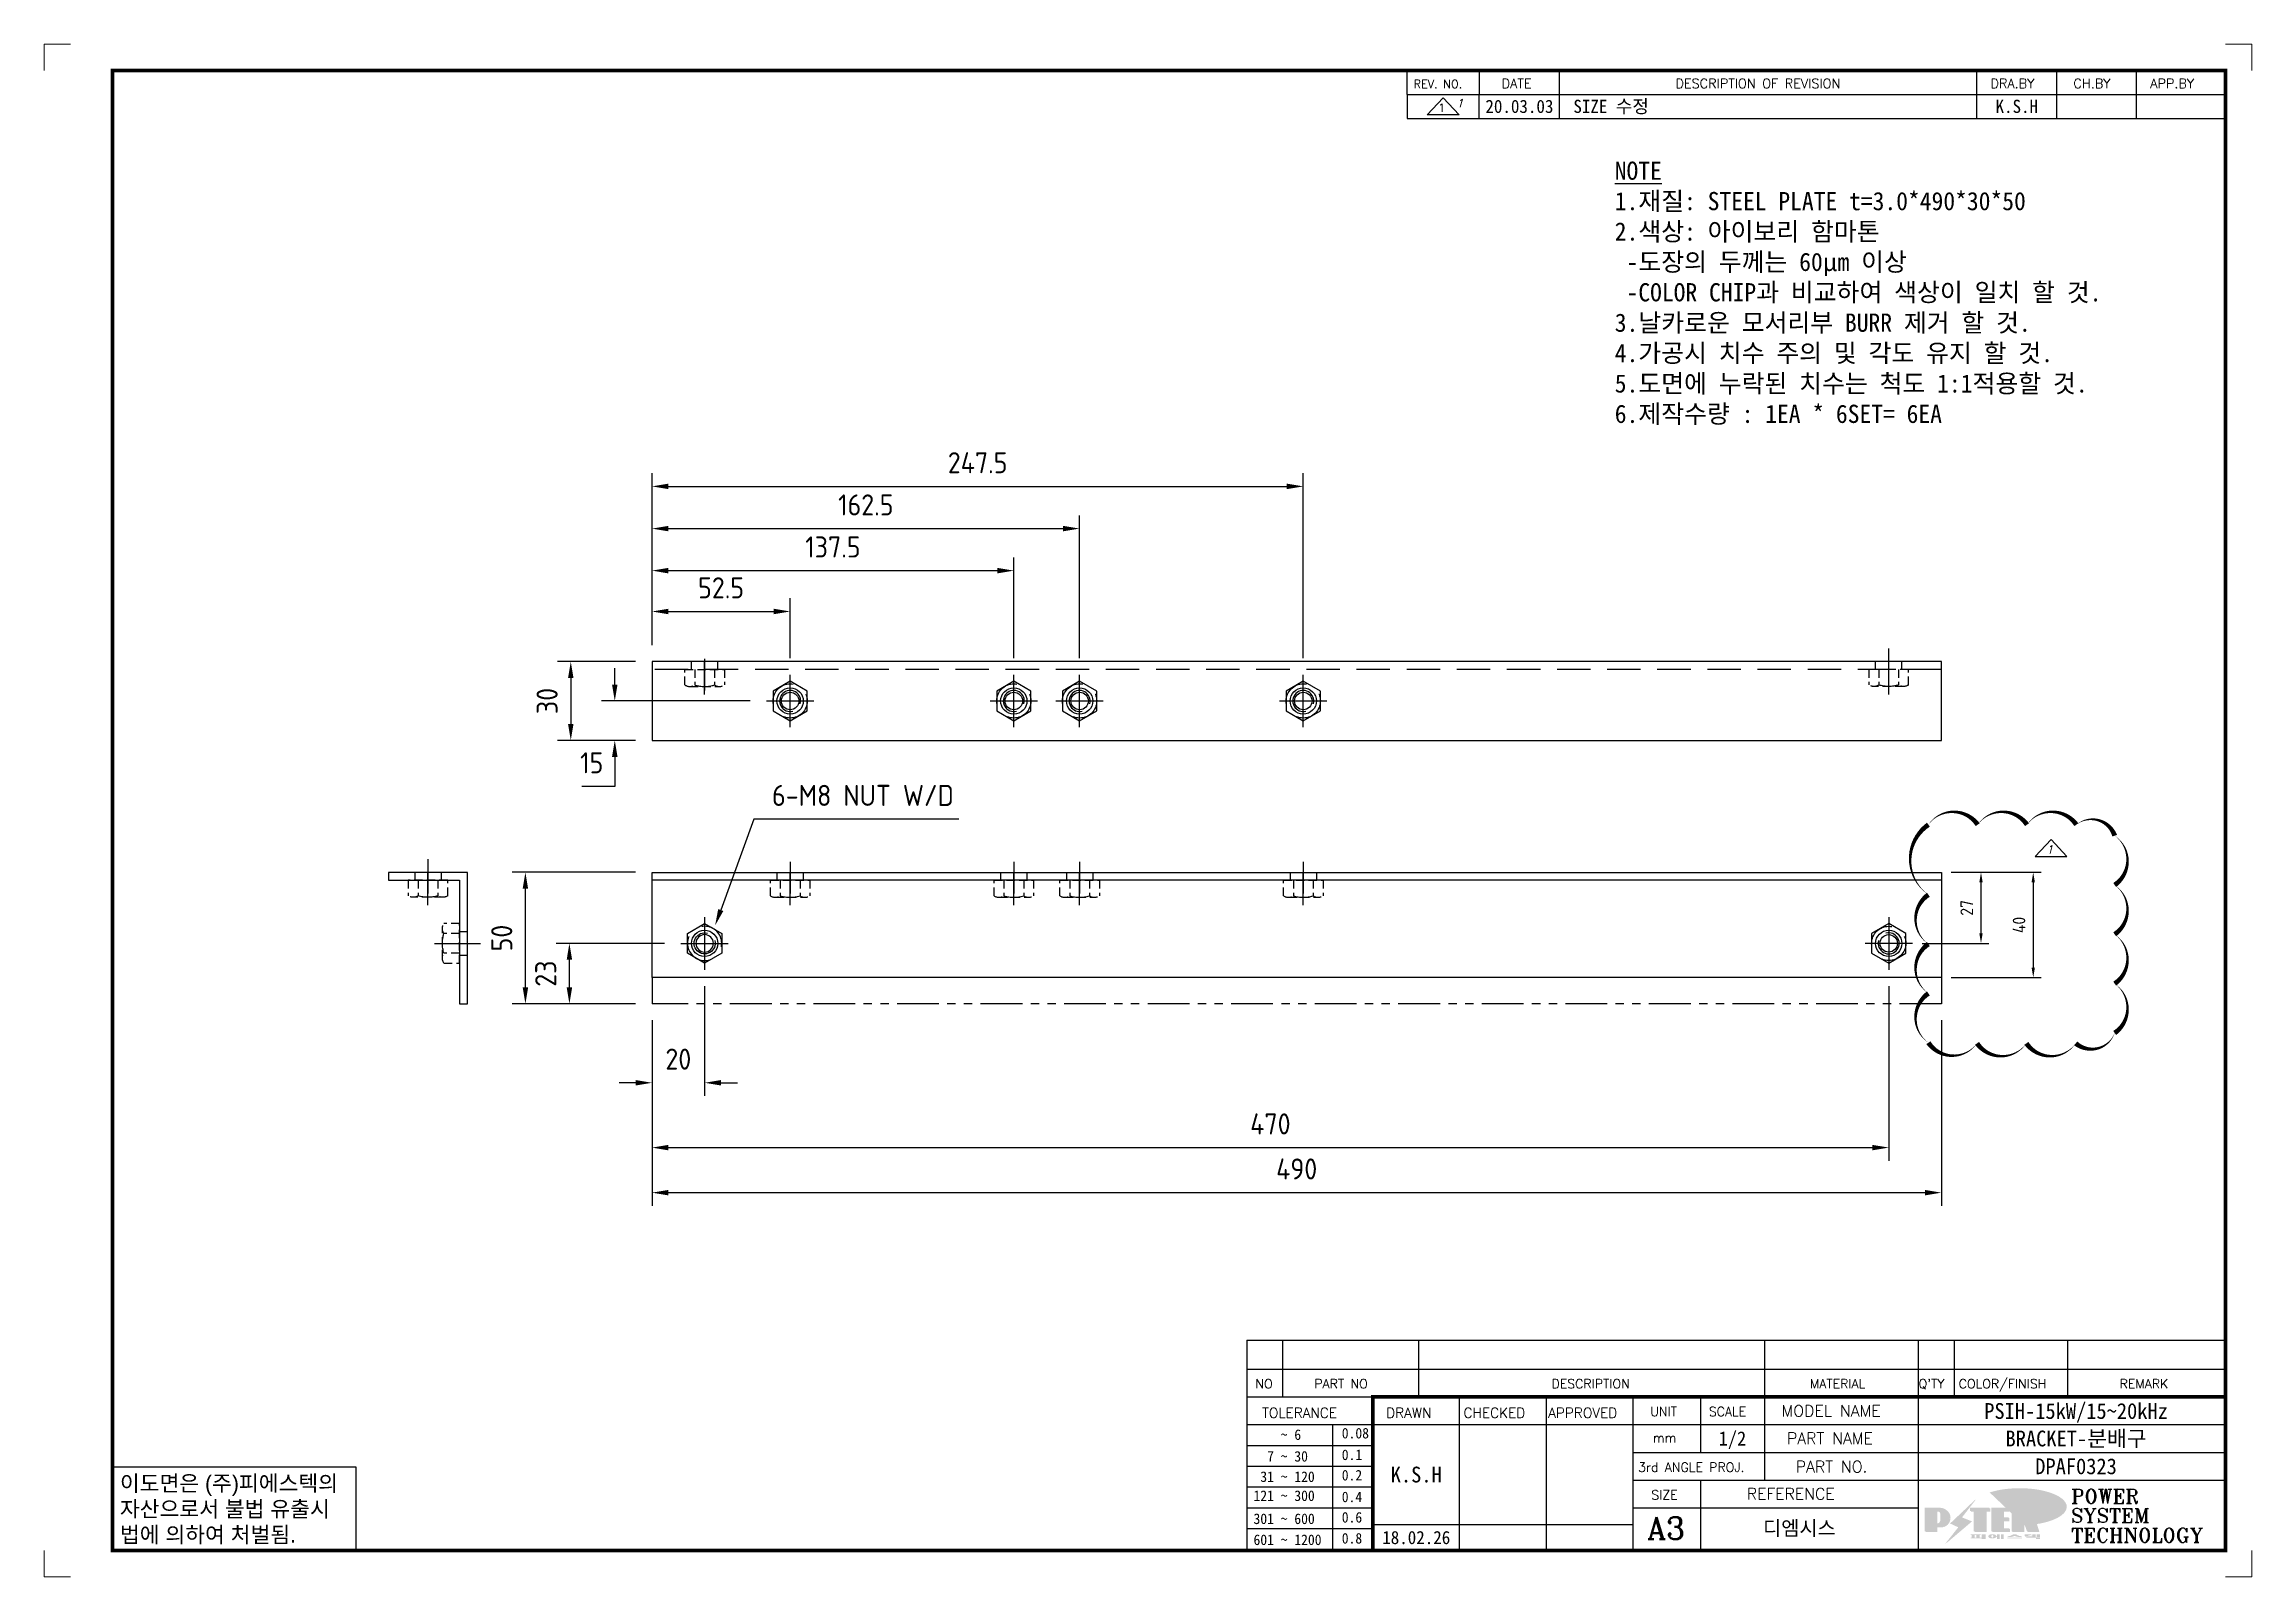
# Model space of a CAD drawing. Header units: millimetres. Extents: x 24815 to 37444, y -10619 to 6020.
# Drawn here: x 31633 to 32472, y -1528 to -946 of the extents above; entities that cross this region are included whole.
import ezdxf
from ezdxf.enums import TextEntityAlignment as Align

# ---------------------------------------------------------------- set-up
doc = ezdxf.new("R2010")
doc.units = ezdxf.units.MM
for name, pattern in [('CENTER', [50.8, 31.75, -6.35, 6.35, -6.35]), ('HIDDEN', [9.525, 6.35, -3.175]), ('HIDDEN2', [4.7625, 3.175, -1.5875]), ('HIDDENX2', [19.05, 12.7, -6.35]), ('PHANTOM2', [31.75, 15.875, -3.175, 3.175, -3.175, 3.175, -3.175])]:
    doc.linetypes.add(name, pattern=pattern)
for name, color, linetype in [('CENTER', 1, 'CENTER'), ('FORMAT-1', 7, 'Continuous'), ('HIDDEN', 2, 'HIDDEN'), ('line', 3, 'Continuous'), ('THIN', 3, 'Continuous')]:
    doc.layers.add(name, color=color, linetype=linetype)
doc.styles.add('h1', font='')
doc.styles.add('HAN', font='')
doc.styles.add('RC', font='ROMANC.SHX')
doc.styles.add('ROMANT', font='romant')
doc.styles.add('RT', font='ROMANT.SHX', dxfattribs={"oblique": 15})
doc.styles.get("Standard").update_dxf_attribs({"font": 'ISOCP.SHX', "bigfont": 'WHGTXT.SHX'})
doc.styles.get('h1').set_extended_font_data('New Gulim')
doc.styles.get('HAN').set_extended_font_data('GulimChe')
doc.dimstyles.new('PS-1.5', dxfattribs={"dimscale": 1.5, "dimtxt": 3.2, "dimasz": 2.5, "dimexe": 2, "dimexo": 2.5, "dimgap": 2, "dimtad": 1, "dimtoh": 1, "dimrnd": 0.05, "dimzin": 12, "dimdsep": 46, "dimtxsty": 'Standard', "dimcen": 0, "dimclrt": 2, "dimazin": 3, "dimtfac": 1, "dimtofl": 0, "dimtmove": 0, "dimatfit": 3, "dimfxl": 0.18, "dimtolj": 1, "dimtzin": 0, "dimarcsym": 0})
doc.dimstyles.new('PS-2.5', dxfattribs={"dimscale": 2.5, "dimtxt": 3.2, "dimasz": 2.5, "dimexe": 2, "dimexo": 2.5, "dimgap": 2, "dimtad": 1, "dimtoh": 1, "dimrnd": 0.05, "dimzin": 12, "dimdsep": 46, "dimtxsty": 'Standard', "dimcen": 0, "dimclrt": 2, "dimazin": 3, "dimtfac": 1, "dimtofl": 0, "dimtmove": 0, "dimatfit": 3, "dimfxl": 0.18, "dimtolj": 1, "dimtzin": 0, "dimarcsym": 0})

msp = doc.modelspace()

# ---------------------------------------------------------------- texts
at = {"color": 2, "insert": (32230.01401, -990.18876), "char_height": 6.93, "attachment_point": 1, "style": 'HAN'}
msp.add_mtext_dynamic_manual_height_columns('{\\LNOTE\\P}1.재질: STEEL PLATE t=3.0*490*30*50\\P2.색상: 아이보리 함마톤\\P -도장의 두께는 60µm 이상\\P -COLOR CHIP과 비교하여 색상이 일치 할 것.\\P3.날카로운 모서리부 BURR 제거 할 것.\\P4.가공시 치수 주의 및 각도 유지 할 것.\\P5.도면에 누락된 치수는 척도 1:1적용할 것.\\P{\\C1;6.제작수량 : 1EA * 6SET= 6EA}', width=557.9786429, gutter_width=769.29545, heights=[0], dxfattribs=at)
at = {"color": 2, "style": 'RC', "oblique": 15}
msp.add_attdef('1', text='1', height=3.12, dxfattribs=at).set_placement((32395.30005, -1251.68029), align=Align.MIDDLE_CENTER)

# ---------------------------------------------------------------- blocks, each defined once
blk = doc.blocks.new('no3')
at = {"color": 180}
for p, q in [((0, 5.5), (0, 0)), ((0, 5.5), (186, 5.5)), ((6.79, 5.5), (6.79, 0)), ((32.74, 0.11), (32.74, 5.5)), ((98.4, 5.5), (98.4, 0)), ((127.61, 5.5), (127.61, 0)), ((134.43, 5.5), (134.43, 0)), ((155.98, 5.5), (155.98, 0))]:
    blk.add_line(p, q, dxfattribs=at)
at = {"color": 2, "style": 'HAN'}
for tag, p in [('PART-NO', (19.76, 2.75)), ('MATERIAL', (111.38, 2.75)), ("Q'TY", (131.02, 2.75)), ('COLOR/FINISH', (145.2, 2.75)), ('REMARK', (170.76, 2.75))]:
    blk.add_attdef(tag, text='', height=2.9, dxfattribs=at).set_placement(p, align=Align.MIDDLE_CENTER)
blk.add_attdef('DESCRIPTION', text='', height=2.9, dxfattribs=at).set_placement((34.51, 2.75), align=Align.MIDDLE_LEFT)
at = {"color": 2, "style": 'RT', "oblique": 15}
blk.add_attdef('NO', text='', height=1.74, dxfattribs=at).set_placement((3.38, 2.51), align=Align.MIDDLE_CENTER)
blk = doc.blocks.new('re3')
at = {"color": 180}
for p, q in [((0, 0), (0, -4.55)), ((6.87, -0.64), (3.86, -3.91)), ((9.88, -3.91), (3.86, -3.91)), ((6.87, -0.64), (9.88, -3.91)), ((13.74, -4.55), (13.74, 0)), ((28.97, -4.55), (28.97, 0)), ((108.25, -4.55), (108.25, 0)), ((123.49, -4.55), (123.49, 0)), ((138.64, -4.55), (138.64, 0)), ((0, -4.55), (155.53, -4.55))]:
    blk.add_line(p, q, dxfattribs=at)
at = {"color": 2, "style": 'RC', "oblique": 15}
blk.add_attdef('REV.NO', text='', height=1.56, dxfattribs=at).set_placement((6.59, -2.56), align=Align.MIDDLE_CENTER)
blk.add_attdef('-1', text='', height=1.56, dxfattribs=at).set_placement((9.37, -1.66), align=Align.MIDDLE_LEFT)
at = {"color": 2, "style": 'HAN'}
for tag, p in [('REV.-DATE', (21.36, -2.28)), ('DRA.BY', (115.87, -2.28)), ('CH.BY', (131.07, -2.28)), ('APP.BY', (147.09, -2.28))]:
    blk.add_attdef(tag, text='', height=2.5, dxfattribs=at).set_placement(p, align=Align.MIDDLE_CENTER)
blk.add_attdef('DESCRIPTION-OF-REVISION', text='', height=2.5, dxfattribs=at).set_placement((31.61, -2.28), align=Align.MIDDLE_LEFT)
blk = doc.blocks.new('t3')
for p, q in [((0, 15.88), (46.25, 15.88)), ((0, 15.88), (0, 0)), ((46.25, 15.88), (46.25, 0)), ((0, 0), (46.25, 0))]:
    blk.add_line(p, q)
at = {"color": 1, "style": 'h1'}
for s, p in [('이도면은 (주)피에스텍의', (1.4, 11.29)), ('자산으로서 불법 유출시', (1.4, 6.41)), ('법에 의하여 처벌됨.', (1.4, 1.52))]:
    blk.add_text(s, height=3, dxfattribs=at).set_placement(p)
blk = doc.blocks.new('new LOGO')
at = {"layer": 'line'}
h = blk.add_hatch(color=1, dxfattribs=at)
h.paths.add_polyline_path([(41.5, 16.4), (54.3, 16.4, 1), (54.3, 82.9), (0, 82.9), (0, -0.1), (41.5, -0.1)])
h.paths.add_polyline_path([(41.5, 27.9), (41.5, 71.9), (43.6, 71.9, -0.414214), (54.6, 60.9), (54.6, 38.9, -0.414214), (43.6, 27.9)], flags=16)
h.paths.add_polyline_path([(214.7, 71.9), (227.5, 71.9), (227.5, 82.9), (159.7, 82.9), (159.7, 71.9), (172.5, 71.9), (172.5, -0.1), (214.7, -0.1)])
h.paths.add_polyline_path([(276, 37.4), (294.8, 37.4), (294.8, 49.1), (276, 49.1), (276, 71.9), (294.8, 71.9), (294.8, 82.9), (234.5, 82.9), (234.5, -0.1), (297, -0.1), (297, 10.9), (276, 10.9)])
h.paths.add_polyline_path([(347.2, 35.2), (359.7, -0.1), (400.5, -0.1), (379.6, 66.8), (399.7, 82.9), (380.6, 82.9), (347.2, 61.6), (347.2, 82.9), (305.5, 82.9), (305.5, -0.1), (347.2, -0.1)])
h = blk.add_hatch(color=250, dxfattribs=at)
h.paths.add_polyline_path([(44.5, 69.4), (46.6, 69.4, -0.129793), (52, 68, 0.221832), (43.6, 71.9), (41.5, 71.9), (41.5, 27.9), (43.6, 27.9, 0.02048), (44.5, 28)], flags=17)
h.paths.add_polyline_path([(44.5, 13.9), (57.3, 13.9, 0.72362), (77.1, 73.9, -0.679777), (54.3, 16.4), (41.5, 16.4), (41.5, -0.1), (3, -0.1), (3, -2.6), (44.5, -2.6)])
h.paths.add_polyline_path([(117.9, 14.2), (71.5, -44.4), (77.1, -39.6), (120.8, 15.6), (92, 28.9), (173.3, 106), (177.5, 111.4), (89.1, 27.6)])
h.paths.add_polyline_path([(162.7, 71.9), (162.7, 69.4), (172.5, 69.4), (172.5, 71.9)], flags=17)
h.paths.add_polyline_path([(217.7, 69.4), (230.5, 69.4), (230.5, 80.4), (227.5, 80.4), (227.5, 71.9), (214.7, 71.9), (214.7, -0.1), (175.5, -0.1), (175.5, -2.6), (217.7, -2.6)])
h.paths.add_polyline_path([(297.8, 46.6), (294.8, 46.6), (294.8, 37.4), (276, 37.4), (276, 10.9), (279, 10.9), (279, 34.9), (297.8, 34.9)])
h.paths.add_polyline_path([(300, 8.4), (297, 8.4), (297, -0.1), (237.5, -0.1), (237.5, -2.6), (300, -2.6)])
h.paths.add_polyline_path([(297.8, 80.4), (294.8, 80.4), (294.8, 71.9), (276, 71.9), (276, 49.1), (279, 49.1), (279, 69.4), (297.8, 69.4)])
h.paths.add_polyline_path([(350.2, 80.4), (347.2, 80.4), (347.2, 61.6), (350.2, 63.5)])
h.paths.add_polyline_path([(350.2, 26.7), (347.2, 35.2), (347.2, -0.1), (308.5, -0.1), (308.5, -2.6), (350.2, -2.6)])
h.paths.add_polyline_path([(402.7, 80.4), (396.5, 80.4), (379.6, 66.8), (400.5, -0.1), (361.8, -0.1), (362.7, -2.6), (403.5, -2.6), (382.6, 64.3)])
blk.add_hatch(color=5, dxfattribs=at).paths.add_polyline_path([(166.3, 35), (131, 49), (180.4, 112.7), (92, 28.9), (120.8, 15.6), (74.4, -43)])
h = blk.add_hatch(color=253, dxfattribs=at)
edge = h.paths.add_edge_path()
edge.add_ellipse((333.9, 86.4), major_axis=(-165.9, 0), ratio=0.39426, start_angle=111.51268, end_angle=334.46902)
edge.add_ellipse((314.1, 81.2), major_axis=(-153.7, 0), ratio=0.40699, start_angle=121.30662, end_angle=327.74369, ccw=False)
edge.add_line((394, 27.8), (394.7, 25.6))
h = blk.add_hatch(color=250, dxfattribs=at)
edge = h.paths.add_edge_path()
edge.add_ellipse((237.8, -17.6), major_axis=(-14.3, 0), ratio=0.526336, start_angle=192.2456, end_angle=269.07481)
edge.add_line((238.1, -10.1), (237.6, -10.1))
edge.add_ellipse((237.8, -17.6), major_axis=(-14.3, 0), ratio=0.526336, start_angle=270.92519, end_angle=449.07481)
edge.add_line((237.6, -25.1), (238.1, -25.1))
edge.add_ellipse((237.8, -17.6), major_axis=(-14.3, 0), ratio=0.526336, start_angle=450.92519, end_angle=527.7544)
edge.add_line((251.7, -19.2), (254.1, -19.2))
edge.add_line((254.1, -19.2), (254.1, -27.1))
edge.add_line((254.1, -27.1), (263.1, -27.1))
edge.add_line((263.1, -27.1), (263.1, -10.1))
edge.add_line((263.1, -10.1), (254.1, -10.1))
edge.add_line((254.1, -10.1), (254.1, -16))
edge.add_line((254.1, -16), (251.7, -16))
h.paths.add_polyline_path([(241, -16.4), (241, -18.7, -1), (234.4, -18.7), (234.4, -16.4, -1)], flags=16)
h.paths.add_polyline_path([(278.2, -10.1), (268.1, -10.1), (268.1, -27.1), (278.2, -27.1)])
h.paths.add_polyline_path([(310.3, -10.1), (310.3, -11.1, -0.157169), (289.3, -17.5), (294, -19.9, 0.128407), (316.3, -15.9, 0.128407), (338.6, -19.9), (343.3, -17.5, -0.157169), (322.2, -11.1), (322.2, -10.1)])
h.paths.add_polyline_path([(342.1, -25.1), (342.1, -22.3), (290.4, -22.3), (290.4, -25.1)])
h.paths.add_polyline_path([(352, -10.1), (352, -16.2, 0.414214), (354, -18.2), (378.7, -18.2), (378.7, -19.6), (390.2, -19.6), (390.2, -10.1), (378.7, -10.1), (378.7, -13.6), (374.7, -13.6), (374.7, -15.1), (378.7, -15.1), (378.7, -16.2), (364.7, -16.2), (364.7, -15.1), (371.2, -15.1), (371.2, -13.6), (364.7, -13.6), (364.7, -12.6), (374.7, -12.6), (374.7, -10.1)])
h.paths.add_polyline_path([(393.8, -10.1), (393.8, -19.6), (405, -19.6), (405, -10.1)])
h.paths.add_polyline_path([(405, -27.1), (405, -20.9), (356.8, -20.9), (356.8, -23), (391.8, -23), (391.8, -27.1)])
h.paths.add_polyline_path([(200.4, -10.1), (200.4, -22.3), (193.2, -22.3), (193.2, -12.6), (196.6, -12.6), (196.6, -10.1), (161, -10.1), (161, -12.6), (164.5, -12.6), (164.5, -22.3), (161, -22.3), (161, -25.1), (200.4, -25.1), (200.4, -27.1), (213.9, -27.1), (213.9, -10.1)])
h.paths.add_polyline_path([(182, -12.6), (175.6, -12.6), (175.6, -22.3), (182, -22.3)], flags=17)
blk = doc.blocks.new('format-3')
at = {"color": 3, "lineweight": 9}
for p, q in [((0, 286.3), (0, 291.3)), ((5, 291.3), (0, 291.3)), ((414.5, 291.3), (419.5, 291.3)), ((419.5, 286.3), (419.5, 291.3)), ((0, 5), (0, 0)), ((419.5, 5), (419.5, 0)), ((5, 0), (0, 0)), ((414.5, 0), (419.5, 0))]:
    blk.add_line(p, q, dxfattribs=at)
at = {"color": 180}
for p, q in [((258.97, 281.75), (258.97, 286.3)), ((272.71, 281.75), (272.71, 286.3)), ((287.94, 281.75), (287.94, 286.3)), ((367.22, 281.75), (367.22, 286.3)), ((382.45, 281.75), (382.45, 286.3)), ((397.61, 281.75), (397.61, 286.3)), ((258.97, 281.75), (414.5, 281.75)), ((228.5, 39.49), (228.5, 5)), ((228.5, 39.49), (414.5, 39.49)), ((235.29, 39.49), (235.29, 34.21)), ((261.24, 34.21), (261.24, 39.49)), ((326.9, 39.49), (326.9, 34.21)), ((356.11, 39.49), (356.11, 34.21)), ((362.93, 39.49), (362.93, 34.21)), ((384.48, 39.49), (384.48, 34.21)), ((228.5, 34.21), (252.48, 34.21)), ((268.96, 5), (268.96, 34.21)), ((285.45, 5), (285.45, 34.21)), ((301.94, 5), (301.94, 34.21)), ((314.72, 34.21), (314.72, 23.65)), ((326.9, 34.21), (326.9, 18.37)), ((356.11, 34.21), (356.11, 5)), ((228.5, 28.93), (252.48, 28.93)), ((244.89, 5.23), (244.89, 28.93)), ((252.48, 28.93), (414.5, 28.93)), ((228.5, 24.98), (252.48, 24.98)), ((228.5, 21.03), (252.48, 21.03)), ((301.94, 23.65), (414.5, 23.65)), ((228.5, 17.08), (252.48, 17.08)), ((301.94, 18.37), (414.5, 18.37)), ((314.72, 18.37), (314.72, 5)), ((228.5, 13.13), (252.48, 13.13)), ((301.94, 13.09), (356.11, 13.09)), ((228.5, 9.18), (252.48, 9.18)), ((252.48, 9.95), (301.94, 9.95))]:
    blk.add_line(p, q, dxfattribs=at)
at = {"const_width": 0.7}
blk.add_lwpolyline([(252.48, 5), (252.48, 34.21), (414.5, 34.21)], dxfattribs=at)
at = {"layer": 'FORMAT-1', "const_width": 0.7}
blk.add_lwpolyline([(13, 5), (13, 286.3), (414.5, 286.3), (414.5, 5)], close=True, dxfattribs=at)
blk.add_blockref('t3', (13, 5))
at = {"xscale": 0.05400000000000027, "yscale": 0.05400000000000027, "zscale": 0.05400000000000027}
blk.add_blockref('new LOGO', (357.35, 8.65), dxfattribs=at)
at = {"color": 2}
for s, height, style, p in [('REV. NO.', 1.56, 'RC', (260.23, 282.95)), ('DATE', 1.788, 'RC', (276.95, 282.94)), ('DESCRIPTION OF REVISION', 1.7875, 'RC', (309.98, 282.94)), ('DRA.BY', 1.788, 'RC', (369.83, 282.94)), ('CH.BY', 1.788, 'RC', (385.59, 282.94)), ('APP.BY', 1.788, 'RC', (400.18, 282.94)), ('COLOR/FINISH', 1.7424, 'RC', (363.8, 35.83)), ('NO', 1.742, 'RC', (230.16, 35.83)), ('PART NO', 1.742, 'RC', (241.36, 35.83)), ('DESCRIPTION', 1.7424, 'RC', (286.43, 35.83)), ('MATERIAL', 1.742, 'RC', (335.52, 35.83)), ("Q'TY", 1.742, 'RC', (356.17, 35.83)), ('REMARK', 1.742, 'RC', (394.37, 35.83)), (' TOLERANCE', 1.9, 'RC', (230.11, 30.22)), ('DRAWN', 1.9, 'RC', (255, 30.22)), ('CHECKED', 1.9, 'RC', (269.71, 30.22)), ('APPROVED', 1.9, 'RC', (285.8, 30.22)), ('UNIT', 1.742, 'RC', (305.19, 30.55)), ('SCALE', 1.742, 'RC', (316.32, 30.55)), ('MODEL NAME', 2.178, 'RC', (330.12, 30.46)), ('    ~ 6', 2, 'HAN', (229.8, 26.03)), ('0.08', 2, 'HAN', (246.57, 26.31)), ('mm', 1.742, 'RC', (305.67, 25.56)), ('PART NAME', 2.178, 'RC', (331.17, 25.24)), ('  7 ~ 30', 2, 'HAN', (229.8, 21.91)), ('0.1', 2, 'HAN', (246.57, 22.2)), ('3rd ANGLE PROJ.', 1.7424, 'RC', (302.87, 19.97)), ('PART NO.', 2.178, 'RC', (332.84, 19.85)), (' 31 ~ 120', 2, 'HAN', (229.8, 18.04)), ('0.2', 2, 'HAN', (246.57, 18.32)), ('REFERENCE', 2.178, 'RC', (323.52, 14.69)), ('121 ~ 300', 2, 'HAN', (229.8, 14.42)), ('0.4', 2, 'HAN', (246.57, 14.2)), ('SIZE', 1.742, 'RC', (305.39, 14.71)), ('301 ~ 600', 2, 'HAN', (229.8, 10.04)), ('0.6', 2, 'HAN', (246.57, 10.32)), ('601 ~ 1200', 2, 'HAN', (229.8, 6.05)), ('0.8', 2, 'HAN', (246.57, 6.33))]:
    blk.add_text(s, height=height, dxfattribs=dict(at, style=style)).set_placement(p)
at = {"style": 'ROMANT'}
for s, p in [('POWER', (385.15, 13.96)), ('SYSTEM', (385.15, 10.31)), ('TECHNOLOGY', (385.15, 6.56))]:
    blk.add_text(s, height=2.7, dxfattribs=at).set_placement(p)
at = {"color": 2, "lineweight": 25, "style": 'RC'}
blk.add_text('A3', height=4.182, dxfattribs=at).set_placement((304.61, 7.14))
at = {"style": 'HAN'}
for tag, height, p in [('MODEL-NAME', 3, (386.1, 31.53)), ('SCALE', 2.7, (320.81, 26.29)), ('PART-NAME', 3, (386.1, 26.29)), ('CH-BY', 3, (277.21, 19.44)), ('PART-NO', 3, (386.1, 21.01)), ('DRA-BY', 3, (260.72, 19.44)), ('APP-BY', 3, (293.7, 19.44)), ('DRA-DATE', 2.5, (260.72, 7.47)), ('CH-DATE', 2.5, (277.21, 7.47)), ('APP-DATE', 2.5, (293.7, 7.47)), ('관련업체', 3, (333.52, 9.26))]:
    blk.add_attdef(tag, text='', height=height, dxfattribs=at).set_placement(p, align=Align.MIDDLE_CENTER)
blk = doc.blocks.new('*D705')
at = {"color": 0, "lineweight": -2, "transparency": 16777216}
for p, q in [((31902.86, -1240.17), (31890.26, -1274.7)), ((31980.73, -1240.17), (31902.86, -1240.17))]:
    blk.add_line(p, q, dxfattribs=at)
at = {"color": 0, "transparency": 16777216}
blk.add_solid([(31889.29, -1274.34), (31891.24, -1275.05), (31888.12, -1280.57)], dxfattribs=at)
at = {"layer": 'Defpoints', "color": 0, "transparency": 16777216}
for p in [(31888.12, -1280.57), (31885.38, -1288.08)]:
    blk.add_point(p, dxfattribs=at)
at = {"color": 2, "transparency": 16777216, "insert": (31944.3, -1231.11), "char_height": 8, "attachment_point": 5}
blk.add_mtext('\\A1;6-M8 NUT W/D', dxfattribs=at)
blk = doc.blocks.new('TTYU')
at = {"color": 2, "linetype": 'HIDDENX2'}
blk.add_lwpolyline([(-49709.55, 19626.02), (-49702.04, 19626.02), (-49698.29, 19632.52), (-49702.04, 19639.02), (-49709.55, 19639.02), (-49713.3, 19632.52), (-49709.55, 19626.02)], dxfattribs=at)
blk.add_circle((-49705.79, 19632.52), 6.5, dxfattribs=at)
blk.add_circle((-49705.79, 19632.52), 3.32)
at = {"layer": 'CENTER'}
for p, q in [((-49705.79, 19641.52), (-49705.79, 19623.52)), ((-49715.8, 19632.52), (-49695.79, 19632.52))]:
    blk.add_line(p, q, dxfattribs=at)
at = {"layer": 'THIN'}
blk.add_arc((-49705.79, 19632.52), 4, 255, 195, dxfattribs=at)
blk = doc.blocks.new('esrfa')
at = {"color": 2, "linetype": 'HIDDEN2'}
for p, q in [((-4055.21, -14067.61), (-4040.2, -14067.61)), ((-4055.21, -14073.53), (-4055.21, -14067.61)), ((-4051.46, -14067.61), (-4051.46, -14073.53)), ((-4043.95, -14067.61), (-4043.95, -14073.53)), ((-4040.2, -14067.61), (-4040.2, -14073.53)), ((-4053.33, -14074.11), (-4042.08, -14074.11))]:
    blk.add_line(p, q, dxfattribs=at)
for centre, radius, start, end in [((-4053.33, -14070.79), 3.32, 235.61575, 304.38425), ((-4047.71, -14061.69), 12.42, 252.41205, 287.58795), ((-4042.08, -14070.79), 3.32, 235.61575, 304.38425)]:
    blk.add_arc(centre, radius, start, end, dxfattribs=at)
at = {"layer": 'CENTER'}
blk.add_line((-4047.71, -14077.11), (-4047.71, -14064.61), dxfattribs=at)
blk = doc.blocks.new('A$C67F7721E')
at = {"color": 4}
for p, q in [((0, 50), (-30, 50)), ((-30, 50), (-30, 47)), ((-30, 47), (-3, 47)), ((-3, 47), (-3, 0)), ((0, 0), (0, 50)), ((-3, 0), (0, 0))]:
    blk.add_line(p, q, dxfattribs=at)
at = {"layer": 'CENTER', "ltscale": 3}
for p, q in [((-15, 55), (-15, 42)), ((-8, 23), (5, 23))]:
    blk.add_line(p, q, dxfattribs=at)
at = {"layer": 'HIDDEN', "color": 2, "linetype": 'HIDDENX2'}
for p, q in [((-20, 50), (-20, 47)), ((-10, 50), (-10, 47)), ((-3, 27.5), (0, 27.5)), ((-3, 18.5), (0, 18.5))]:
    blk.add_line(p, q, dxfattribs=at)
at = {"xscale": -1}
blk.add_blockref('esrfa', (-4062.71, 14114.61), dxfattribs=at)
at = {"xscale": -1, "rotation": 270}
blk.add_blockref('esrfa', (14064.61, 4070.71), dxfattribs=at)
blk = doc.blocks.new('*D669')
at = {"color": 0, "lineweight": -2, "transparency": 16777216}
for p, q in [((31884.14, -1303.61), (31884.14, -1345.35)), ((31864.14, -1316.6), (31864.14, -1345.35)), ((31857.89, -1340.35), (31851.64, -1340.35)), ((31890.39, -1340.35), (31896.64, -1340.35))]:
    blk.add_line(p, q, dxfattribs=at)
at = {"color": 0, "transparency": 16777216}
for points in [[(31857.89, -1339.31), (31857.89, -1341.39), (31864.14, -1340.35)], [(31890.39, -1339.31), (31890.39, -1341.39), (31884.14, -1340.35)]]:
    blk.add_solid(points, dxfattribs=at)
at = {"layer": 'Defpoints', "color": 0, "transparency": 16777216}
for p in [(31884.14, -1297.36), (31864.14, -1310.35), (31884.14, -1340.35)]:
    blk.add_point(p, dxfattribs=at)
at = {"color": 2, "transparency": 16777216, "insert": (31874.14, -1331.35), "char_height": 8, "attachment_point": 5}
blk.add_mtext('\\A1;20', dxfattribs=at)
blk = doc.blocks.new('*D670')
at = {"color": 0, "lineweight": -2, "transparency": 16777216}
for p, q in [((32334.14, -1303.61), (32334.14, -1369.98)), ((31864.14, -1316.6), (31864.14, -1369.98)), ((31870.39, -1364.98), (32327.89, -1364.98))]:
    blk.add_line(p, q, dxfattribs=at)
at = {"color": 0, "transparency": 16777216}
for points in [[(31870.39, -1363.94), (31870.39, -1366.02), (31864.14, -1364.98)], [(32327.89, -1363.94), (32327.89, -1366.02), (32334.14, -1364.98)]]:
    blk.add_solid(points, dxfattribs=at)
at = {"layer": 'Defpoints', "color": 0, "transparency": 16777216}
for p in [(32334.14, -1297.36), (31864.14, -1310.35), (32334.14, -1364.98)]:
    blk.add_point(p, dxfattribs=at)
at = {"color": 2, "transparency": 16777216, "insert": (32099.14, -1355.98), "char_height": 8, "attachment_point": 5}
blk.add_mtext('\\A1;470', dxfattribs=at)
blk = doc.blocks.new('*D671')
at = {"color": 0, "lineweight": -2, "transparency": 16777216}
for p, q in [((31864.14, -1316.6), (31864.14, -1387.11)), ((32354.14, -1316.6), (32354.14, -1387.11)), ((31870.39, -1382.11), (32347.89, -1382.11))]:
    blk.add_line(p, q, dxfattribs=at)
at = {"color": 0, "transparency": 16777216}
for points in [[(31870.39, -1381.07), (31870.39, -1383.16), (31864.14, -1382.11)], [(32347.89, -1381.07), (32347.89, -1383.16), (32354.14, -1382.11)]]:
    blk.add_solid(points, dxfattribs=at)
at = {"layer": 'Defpoints', "color": 0, "transparency": 16777216}
for p in [(31864.14, -1310.35), (32354.14, -1310.35), (32354.14, -1382.11)]:
    blk.add_point(p, dxfattribs=at)
at = {"color": 2, "transparency": 16777216, "insert": (32109.14, -1373.11), "char_height": 8, "attachment_point": 5}
blk.add_mtext('\\A1;490', dxfattribs=at)
blk = doc.blocks.new('*D672')
at = {"color": 0, "lineweight": -2, "transparency": 16777216}
for p, q in [((31868.89, -1287.35), (31827.75, -1287.35)), ((31832.75, -1304.1), (31832.75, -1293.6)), ((31857.89, -1310.35), (31827.75, -1310.35))]:
    blk.add_line(p, q, dxfattribs=at)
at = {"color": 0, "transparency": 16777216}
for points in [[(31831.71, -1293.6), (31833.79, -1293.6), (31832.75, -1287.35)], [(31831.71, -1304.1), (31833.79, -1304.1), (31832.75, -1310.35)]]:
    blk.add_solid(points, dxfattribs=at)
at = {"layer": 'Defpoints', "color": 0, "transparency": 16777216}
for p in [(31832.75, -1287.35), (31875.14, -1287.35), (31864.14, -1310.35)]:
    blk.add_point(p, dxfattribs=at)
at = {"color": 2, "transparency": 16777216, "insert": (31823.75, -1298.85), "char_height": 8, "attachment_point": 5, "rotation": 90}
blk.add_mtext('\\A1;23', dxfattribs=at)
blk = doc.blocks.new('*D673')
at = {"color": 0, "lineweight": -2, "transparency": 16777216}
for p, q in [((31857.89, -1260.35), (31811.03, -1260.35)), ((31816.03, -1304.1), (31816.03, -1266.6)), ((31857.89, -1310.35), (31811.03, -1310.35))]:
    blk.add_line(p, q, dxfattribs=at)
at = {"color": 0, "transparency": 16777216}
for points in [[(31814.99, -1266.6), (31817.07, -1266.6), (31816.03, -1260.35)], [(31814.99, -1304.1), (31817.07, -1304.1), (31816.03, -1310.35)]]:
    blk.add_solid(points, dxfattribs=at)
at = {"layer": 'Defpoints', "color": 0, "transparency": 16777216}
for p in [(31816.03, -1260.35), (31864.14, -1260.35), (31864.14, -1310.35)]:
    blk.add_point(p, dxfattribs=at)
at = {"color": 2, "transparency": 16777216, "insert": (31807.03, -1285.35), "char_height": 8, "attachment_point": 5, "rotation": 90}
blk.add_mtext('\\A1;50', dxfattribs=at)
blk = doc.blocks.new('*D722')
at = {"color": 0, "lineweight": -2, "transparency": 16777216}
for p, q in [((31849.99, -1188.97), (31849.99, -1182.72)), ((31901.39, -1195.22), (31844.99, -1195.22)), ((31857.89, -1210.22), (31844.99, -1210.22)), ((31849.99, -1216.47), (31849.99, -1227.72)), ((31849.99, -1227.72), (31837.46, -1227.72))]:
    blk.add_line(p, q, dxfattribs=at)
at = {"color": 0, "transparency": 16777216}
for points in [[(31848.95, -1188.97), (31851.03, -1188.97), (31849.99, -1195.22)], [(31848.95, -1216.47), (31851.03, -1216.47), (31849.99, -1210.22)]]:
    blk.add_solid(points, dxfattribs=at)
at = {"layer": 'Defpoints', "color": 0, "transparency": 16777216}
for p in [(31849.99, -1195.22), (31907.64, -1195.22), (31864.14, -1210.22)]:
    blk.add_point(p, dxfattribs=at)
at = {"color": 2, "transparency": 16777216, "insert": (31841.23, -1218.72), "char_height": 8, "attachment_point": 5}
blk.add_mtext('\\A1;15', dxfattribs=at)
blk = doc.blocks.new('*D717')
at = {"color": 0, "lineweight": -2, "transparency": 16777216}
for p, q in [((31857.89, -1180.22), (31828.27, -1180.22)), ((31833.27, -1186.47), (31833.27, -1203.97)), ((31857.89, -1210.22), (31828.27, -1210.22))]:
    blk.add_line(p, q, dxfattribs=at)
at = {"color": 0, "transparency": 16777216}
for points in [[(31832.23, -1186.47), (31834.31, -1186.47), (31833.27, -1180.22)], [(31832.23, -1203.97), (31834.31, -1203.97), (31833.27, -1210.22)]]:
    blk.add_solid(points, dxfattribs=at)
at = {"layer": 'Defpoints', "color": 0, "transparency": 16777216}
for p in [(31864.14, -1180.22), (31833.27, -1210.22), (31864.14, -1210.22)]:
    blk.add_point(p, dxfattribs=at)
at = {"color": 2, "transparency": 16777216, "insert": (31824.27, -1195.22), "char_height": 8, "attachment_point": 5, "rotation": 90}
blk.add_mtext('\\A1;30', dxfattribs=at)
blk = doc.blocks.new('*D718')
at = {"color": 0, "lineweight": -2, "transparency": 16777216}
for p, q in [((31864.14, -1173.97), (31864.14, -1156.2)), ((31916.64, -1178.97), (31916.64, -1156.2)), ((31870.39, -1161.2), (31910.39, -1161.2))]:
    blk.add_line(p, q, dxfattribs=at)
at = {"color": 0, "transparency": 16777216}
for points in [[(31870.39, -1160.16), (31870.39, -1162.24), (31864.14, -1161.2)], [(31910.39, -1160.16), (31910.39, -1162.24), (31916.64, -1161.2)]]:
    blk.add_solid(points, dxfattribs=at)
at = {"layer": 'Defpoints', "color": 0, "transparency": 16777216}
for p in [(31916.64, -1161.2), (31864.14, -1180.22), (31916.64, -1185.22)]:
    blk.add_point(p, dxfattribs=at)
at = {"color": 2, "transparency": 16777216, "insert": (31890.39, -1152.2), "char_height": 8, "attachment_point": 5}
blk.add_mtext('\\A1;52.5', dxfattribs=at)
blk = doc.blocks.new('*D719')
at = {"color": 0, "lineweight": -2, "transparency": 16777216}
for p, q in [((31864.14, -1173.97), (31864.14, -1140.67)), ((32001.64, -1178.97), (32001.64, -1140.67)), ((31870.39, -1145.67), (31995.39, -1145.67))]:
    blk.add_line(p, q, dxfattribs=at)
at = {"color": 0, "transparency": 16777216}
for points in [[(31870.39, -1144.63), (31870.39, -1146.72), (31864.14, -1145.67)], [(31995.39, -1144.63), (31995.39, -1146.72), (32001.64, -1145.67)]]:
    blk.add_solid(points, dxfattribs=at)
at = {"layer": 'Defpoints', "color": 0, "transparency": 16777216}
for p in [(32001.64, -1145.67), (31864.14, -1180.22), (32001.64, -1185.22)]:
    blk.add_point(p, dxfattribs=at)
at = {"color": 2, "transparency": 16777216, "insert": (31932.89, -1136.67), "char_height": 8, "attachment_point": 5}
blk.add_mtext('\\A1;137.5', dxfattribs=at)
blk = doc.blocks.new('*D720')
at = {"color": 0, "lineweight": -2, "transparency": 16777216}
for p, q in [((31864.14, -1173.97), (31864.14, -1124.69)), ((31870.39, -1129.69), (32020.39, -1129.69)), ((32026.64, -1178.97), (32026.64, -1124.69))]:
    blk.add_line(p, q, dxfattribs=at)
at = {"color": 0, "transparency": 16777216}
for points in [[(31870.39, -1128.65), (31870.39, -1130.73), (31864.14, -1129.69)], [(32020.39, -1128.65), (32020.39, -1130.73), (32026.64, -1129.69)]]:
    blk.add_solid(points, dxfattribs=at)
at = {"layer": 'Defpoints', "color": 0, "transparency": 16777216}
for p in [(32026.64, -1129.69), (31864.14, -1180.22), (32026.64, -1185.22)]:
    blk.add_point(p, dxfattribs=at)
at = {"color": 2, "transparency": 16777216, "insert": (31945.39, -1120.69), "char_height": 8, "attachment_point": 5}
blk.add_mtext('\\A1;162.5', dxfattribs=at)
blk = doc.blocks.new('*D721')
at = {"color": 0, "lineweight": -2, "transparency": 16777216}
for p, q in [((31864.14, -1173.97), (31864.14, -1108.65)), ((31870.39, -1113.65), (32105.39, -1113.65)), ((32111.64, -1178.97), (32111.64, -1108.65))]:
    blk.add_line(p, q, dxfattribs=at)
at = {"color": 0, "transparency": 16777216}
for points in [[(31870.39, -1112.61), (31870.39, -1114.69), (31864.14, -1113.65)], [(32105.39, -1112.61), (32105.39, -1114.69), (32111.64, -1113.65)]]:
    blk.add_solid(points, dxfattribs=at)
at = {"layer": 'Defpoints', "color": 0, "transparency": 16777216}
for p in [(32111.64, -1113.65), (31864.14, -1180.22), (32111.64, -1185.22)]:
    blk.add_point(p, dxfattribs=at)
at = {"color": 2, "transparency": 16777216, "insert": (31987.89, -1104.65), "char_height": 8, "attachment_point": 5}
blk.add_mtext('\\A1;247.5', dxfattribs=at)
blk = doc.blocks.new('*D1398')
at = {"color": 0, "linetype": 'ByBlock', "lineweight": -2, "transparency": 16777216}
for p, q in [((32357.89, -1260.35), (32372.2, -1260.35)), ((32369.2, -1264.1), (32369.2, -1283.6)), ((32346.89, -1287.35), (32372.2, -1287.35))]:
    blk.add_line(p, q, dxfattribs=at)
at = {"color": 0, "transparency": 16777216}
for points in [[(32368.58, -1264.1), (32369.83, -1264.1), (32369.2, -1260.35)], [(32368.58, -1283.6), (32369.83, -1283.6), (32369.2, -1287.35)]]:
    blk.add_solid(points, dxfattribs=at)
at = {"layer": 'Defpoints', "color": 0, "transparency": 16777216}
for p in [(32354.14, -1260.35), (32343.14, -1287.35), (32369.2, -1287.35)]:
    blk.add_point(p, dxfattribs=at)
at = {"color": 2, "transparency": 16777216, "insert": (32363.8, -1273.85), "char_height": 4.8, "attachment_point": 5, "rotation": 90}
blk.add_mtext('\\A1;27', dxfattribs=at)
blk = doc.blocks.new('*D1399')
at = {"color": 0, "linetype": 'ByBlock', "lineweight": -2, "transparency": 16777216}
for p, q in [((32357.89, -1260.35), (32392.06, -1260.35)), ((32389.06, -1264.1), (32389.06, -1296.6)), ((32357.89, -1300.35), (32392.06, -1300.35))]:
    blk.add_line(p, q, dxfattribs=at)
at = {"color": 0, "transparency": 16777216}
for points in [[(32388.43, -1264.1), (32389.68, -1264.1), (32389.06, -1260.35)], [(32388.43, -1296.6), (32389.68, -1296.6), (32389.06, -1300.35)]]:
    blk.add_solid(points, dxfattribs=at)
at = {"layer": 'Defpoints', "color": 0, "transparency": 16777216}
for p in [(32354.14, -1260.35), (32354.14, -1300.35), (32389.06, -1300.35)]:
    blk.add_point(p, dxfattribs=at)
at = {"color": 2, "transparency": 16777216, "insert": (32383.66, -1280.35), "char_height": 4.8, "attachment_point": 5, "rotation": 90}
blk.add_mtext('\\A1;40', dxfattribs=at)

# ---------------------------------------------------------------- dimensions: what is measured, and where the dimension line sits
for base, p1, p2, picture, middle in [((32111.63829, -1113.65302), (31864.13829, -1180.22144), (32111.63829, -1185.21589), '*D721', (31987.88829, -1104.65224)), ((32026.63829, -1129.68727), (31864.13829, -1180.22144), (32026.63829, -1185.21589), '*D720', (31945.38829, -1120.68649)), ((32001.63829, -1145.67355), (31864.13829, -1180.22144), (32001.63829, -1185.21589), '*D719', (31932.88829, -1136.67355)), ((31916.63829, -1161.20308), (31864.13829, -1180.22144), (31916.63829, -1185.21589), '*D718', (31890.38829, -1152.20229)), ((31884.13829, -1340.35052), (31864.13829, -1310.35333), (31884.13829, -1297.35888), '*D669', (31874.13829, -1331.34974)), ((32334.13829, -1364.98041), (31864.13829, -1310.35333), (32334.13829, -1297.35888), '*D670', (32099.13829, -1355.98041)), ((32354.13829, -1382.11427), (31864.13829, -1310.35333), (32354.13829, -1310.35333), '*D671', (32109.13829, -1373.11427))]:
    dim = msp.add_linear_dim(base=base, p1=p1, p2=p2, dimstyle='PS-2.5')
    dim.commit()
    dim.dimension.update_dxf_attribs({"geometry": picture, "text_midpoint": middle})
for base, p1, p2, picture, middle in [((31833.26968, -1210.22144), (31864.13829, -1180.22144), (31864.13829, -1210.22144), '*D717', (31824.26968, -1195.22144)), ((31816.03009, -1260.35333), (31864.13829, -1310.35333), (31864.13829, -1260.35333), '*D673', (31807.03009, -1285.35333)), ((31832.7515, -1287.35333), (31864.13829, -1310.35333), (31875.13829, -1287.35333), '*D672', (31823.75071, -1298.85333))]:
    dim = msp.add_linear_dim(base=base, p1=p1, p2=p2, angle=90, dimstyle='PS-2.5')
    dim.commit()
    dim.dimension.update_dxf_attribs({"geometry": picture, "text_midpoint": middle})
dim = msp.add_linear_dim(base=(31849.9911, -1195.22144), p1=(31864.13829, -1210.22144), p2=(31907.63829, -1195.22144), angle=90, dimstyle='PS-2.5')
dim.commit()
dim.dimension.update_dxf_attribs({"geometry": '*D722', "text_midpoint": (31841.22541, -1227.71972), "dimtype": 160})
dim = msp.add_diameter_dim_2p(p1=(31885.38004, -1288.08235), p2=(31888.12244, -1280.56708), text='6-M8 NUT W/D', dimstyle='PS-2.5')
dim.commit()
dim.dimension.update_dxf_attribs({"geometry": '*D705', "text_midpoint": (31944.29832, -1240.16813), "dimtype": 163})
for base, p2, picture, middle in [((32369.20378, -1287.35333), (32343.13829, -1287.35333), '*D1398', (32363.80331, -1273.85333)), ((32389.05686, -1300.35333), (32354.13829, -1300.35333), '*D1399', (32383.65686, -1280.35333))]:
    dim = msp.add_linear_dim(base=base, p1=(32354.13829, -1260.35333), p2=p2, angle=90, dimstyle='PS-1.5', override={"dimarcsym": 1})
    dim.commit()
    dim.dimension.update_dxf_attribs({"geometry": picture, "text_midpoint": middle})

# ---------------------------------------------------------------- linework, layer by layer
at = {"color": 180}
for p, q in [((32395.86509, -1247.83966), (32389.85096, -1254.39166)), ((32401.87923, -1254.39166), (32395.86509, -1247.83966)), ((32389.85096, -1254.39166), (32401.87923, -1254.39166))]:
    msp.add_line(p, q, dxfattribs=at)
at = {"color": 4}
for p, q in [((31793.98675, -1260.35333), (31763.98675, -1260.35333)), ((31763.98675, -1260.35333), (31763.98675, -1263.35333)), ((31763.98675, -1263.35333), (31790.98675, -1263.35333)), ((31790.98675, -1263.35333), (31790.98675, -1310.35333)), ((31793.98675, -1310.35333), (31793.98675, -1260.35333)), ((31864.13829, -1300.35333), (31864.13829, -1260.35333)), ((31864.13829, -1260.35333), (32354.13829, -1260.35333)), ((32354.13829, -1263.35333), (31864.13829, -1263.35333)), ((32354.13829, -1260.35333), (32354.13829, -1300.35333)), ((32354.13829, -1300.35333), (31864.13829, -1300.35333)), ((31790.98675, -1310.35333), (31793.98675, -1310.35333))]:
    msp.add_line(p, q, dxfattribs=at)
at = {"color": 6, "linetype": 'PHANTOM2'}
for p, q in [((31864.13829, -1300.35333), (31864.13829, -1310.35333)), ((32354.13829, -1300.35333), (32354.13829, -1310.35333)), ((32354.13829, -1310.35333), (31864.13829, -1310.35333))]:
    msp.add_line(p, q, dxfattribs=at)
at = {"color": 4}
msp.add_lwpolyline([(32354.13829, -1210.22144), (32354.13829, -1180.22144), (31864.13829, -1180.22144), (31864.13829, -1210.22144)], close=True, dxfattribs=at)
at = {"color": 6}
msp.add_lwpolyline([(32349.20335, -1242.23311, 0, 1.875, -0.52056705), (32367.95335, -1242.23311, 0, 1.875, -0.52056705), (32386.70335, -1242.23311, 0, 1.875, -0.52056705), (32405.45335, -1242.23311, 0, 1.875, -0.52056705), (32420.01337, -1246.42308, 0, 1.875, -0.52056705), (32420.01337, -1265.17308, 0, 1.875, -0.52056705), (32420.01337, -1283.92308, 0, 1.875, -0.52056705), (32420.01337, -1302.67308, 0, 1.875, -0.52056705), (32420.01337, -1321.42308, 0, 1.875, -0.52056705), (32405.20515, -1325.36485, 0, 1.875, -0.52056705), (32386.45515, -1325.36485, 0, 1.875, -0.52056705), (32367.70515, -1325.36485, 0, 1.875, -0.52056705), (32349.20335, -1325.11665, 0, 1.875, -0.52056705), (32349.20335, -1306.36665, 0, 1.875, -0.52056705), (32349.20335, -1287.61665, 0, 1.875, -0.52056705), (32349.20335, -1268.86665, 0, 1.875, -0.52056705)], format="xyseb", close=True, dxfattribs=at)
at = {"color": 4}
for centre in [(31916.63829, -1195.22144), (32001.63829, -1195.22144), (32026.63829, -1195.22144), (32111.63829, -1195.22144), (31884.13829, -1287.35333), (32334.13829, -1287.35333)]:
    msp.add_circle(centre, 5, dxfattribs=at)
at = {"layer": 'CENTER', "ltscale": 3}
for p, q in [((31884.13829, -1179.22144), (31884.13829, -1191.22144)), ((32334.13829, -1187.22144), (32334.13829, -1175.22144)), ((31778.98675, -1255.35333), (31778.98675, -1268.35333)), ((31916.63829, -1256.35333), (31916.63829, -1268.35333)), ((32001.63829, -1256.35333), (32001.63829, -1268.35333)), ((32026.63829, -1256.35333), (32026.63829, -1268.35333)), ((32111.63829, -1256.35333), (32111.63829, -1268.35333)), ((31785.98675, -1287.35333), (31798.98675, -1287.35333))]:
    msp.add_line(p, q, dxfattribs=at)
at = {"layer": 'HIDDEN', "color": 2, "linetype": 'HIDDENX2'}
for p, q in [((31879.13829, -1183.22144), (31879.13829, -1180.22144)), ((31889.13829, -1183.22144), (31889.13829, -1180.22144)), ((32329.13829, -1183.22144), (32329.13829, -1180.22144)), ((32339.13829, -1183.22144), (32339.13829, -1180.22144)), ((32354.13829, -1183.22144), (31864.13829, -1183.22144)), ((31773.98675, -1260.35333), (31773.98675, -1263.35333)), ((31783.98675, -1260.35333), (31783.98675, -1263.35333)), ((31911.63829, -1260.35333), (31911.63829, -1263.35333)), ((31921.63829, -1260.35333), (31921.63829, -1263.35333)), ((31996.63829, -1260.35333), (31996.63829, -1263.35333)), ((32006.63829, -1260.35333), (32006.63829, -1263.35333)), ((32021.63829, -1260.35333), (32021.63829, -1263.35333)), ((32031.63829, -1260.35333), (32031.63829, -1263.35333)), ((32106.63829, -1260.35333), (32106.63829, -1263.35333)), ((32116.63829, -1260.35333), (32116.63829, -1263.35333)), ((31790.98675, -1282.85333), (31793.98675, -1282.85333)), ((31790.98675, -1291.85333), (31793.98675, -1291.85333))]:
    msp.add_line(p, q, dxfattribs=at)

# ---------------------------------------------------------------- block references
ref = msp.add_blockref('format-3', (31633.13469, -1528.14758), dxfattribs=dict(xscale=2, yscale=2, zscale=2))
ref.add_attrib('DRA-DATE', '18.02.26', dxfattribs={"height": 5, "style": 'HAN'}).set_placement((32154.57476, -1513.19758), align=Align.MIDDLE_CENTER)
ref.add_attrib('DRA-BY', 'K.S.H', dxfattribs={"height": 6, "style": 'HAN'}).set_placement((32154.57476, -1489.26334), align=Align.MIDDLE_CENTER)
ref.add_attrib('MODEL-NAME', 'PSIH-15kW/15~20kHz', dxfattribs={"lineweight": 35, "height": 6, "style": 'HAN'}).set_placement((32405.32566, -1465.09736), align=Align.MIDDLE_CENTER)
ref.add_attrib('PART-NAME', 'BRACKET-분배구', dxfattribs={"lineweight": 35, "height": 6, "style": 'HAN'}).set_placement((32405.32566, -1475.55909), align=Align.MIDDLE_CENTER)
ref.add_attrib('PART-NO', 'DPAF0323', dxfattribs={"lineweight": 35, "height": 6, "style": 'HAN'}).set_placement((32405.32566, -1486.11909), align=Align.MIDDLE_CENTER)
ref.add_attrib('SCALE', '1/2', dxfattribs={"height": 5.4, "style": 'HAN'}).set_placement((32274.75088, -1475.55909), align=Align.MIDDLE_CENTER)
ref.add_attrib('관련업체', '디엠시스', dxfattribs={"height": 5.5, "style": 'HAN'}).set_placement((32300.1813, -1509.62221), align=Align.MIDDLE_CENTER)
ref = msp.add_blockref('re3', (32151.06629, -964.64758), dxfattribs=dict(xscale=2, yscale=2, zscale=2))
ref.add_attrib('DRA.BY', 'K.S.H', dxfattribs={"color": 2, "height": 5, "style": 'HAN'}).set_placement((32382.80656, -969.19758), align=Align.MIDDLE_CENTER)
ref.add_attrib('DESCRIPTION-OF-REVISION', 'SIZE 수정', dxfattribs={"color": 2, "height": 5, "style": 'HAN'}).set_placement((32214.29147, -969.19758), align=Align.MIDDLE_LEFT)
ref.add_attrib('REV.-DATE', '20.03.03', dxfattribs={"color": 2, "height": 5, "style": 'HAN'}).set_placement((32193.7829, -969.19758), align=Align.MIDDLE_CENTER)
ref.add_attrib('-1', '1', dxfattribs={"color": 2, "height": 3.12, "style": 'RC', "oblique": 15}).set_placement((32169.80448, -967.96676), align=Align.MIDDLE_LEFT)
ref.add_attrib('REV.NO', '1', dxfattribs={"color": 2, "height": 3.12, "style": 'RC'}).set_placement((32164.2431, -969.76221), align=Align.MIDDLE_CENTER)
for name, p in [('esrfa', (35931.84334, 12884.39276)), ('A$C67F7721E', (31793.98675, -1310.35333)), ('esrfa', (35964.34334, 12804.26087)), ('esrfa', (36049.34334, 12804.26087)), ('esrfa', (36074.34334, 12804.26087)), ('esrfa', (36159.34334, 12804.26087))]:
    msp.add_blockref(name, p)
at = {"xscale": -1}
for p in [(28286.43324, 12884.39276), (27731.2817, 12804.26087)]:
    msp.add_blockref('esrfa', p, dxfattribs=at)
at = {"extrusion": (0, 0, -1), "xscale": -1, "zscale": -1}
for p, rotation in [((-51549.16113, 48510.573), 270), ((-51634.16113, 48510.573), 270), ((-51659.16113, 48510.573), 270), ((-51744.16113, 48510.573), 270), ((-12701.61545, -50993.14777), 90)]:
    msp.add_blockref('TTYU', p, dxfattribs=dict(at, rotation=rotation))
at = {"xscale": -1, "rotation": 270}
msp.add_blockref('esrfa', (45858.60095, 2760.35172), dxfattribs=at)
at = {"extrusion": (0, 0, -1), "zscale": -1, "rotation": 270}
msp.add_blockref('TTYU', (-51516.66113, -50993.14777), dxfattribs=at)
at = {"xscale": 2, "yscale": 2, "zscale": 2}
msp.add_blockref('no3', (32090.13469, -1449.15909), dxfattribs=at)

msp.set_redraw_order([(e.dxf.handle, doc.entitydb.next_handle()) for e in msp.query("TEXT MTEXT ATTDEF DIMENSION ARC_DIMENSION")])  # texts and dimensions are drawn at this point

doc.saveas('drawing.dxf')
